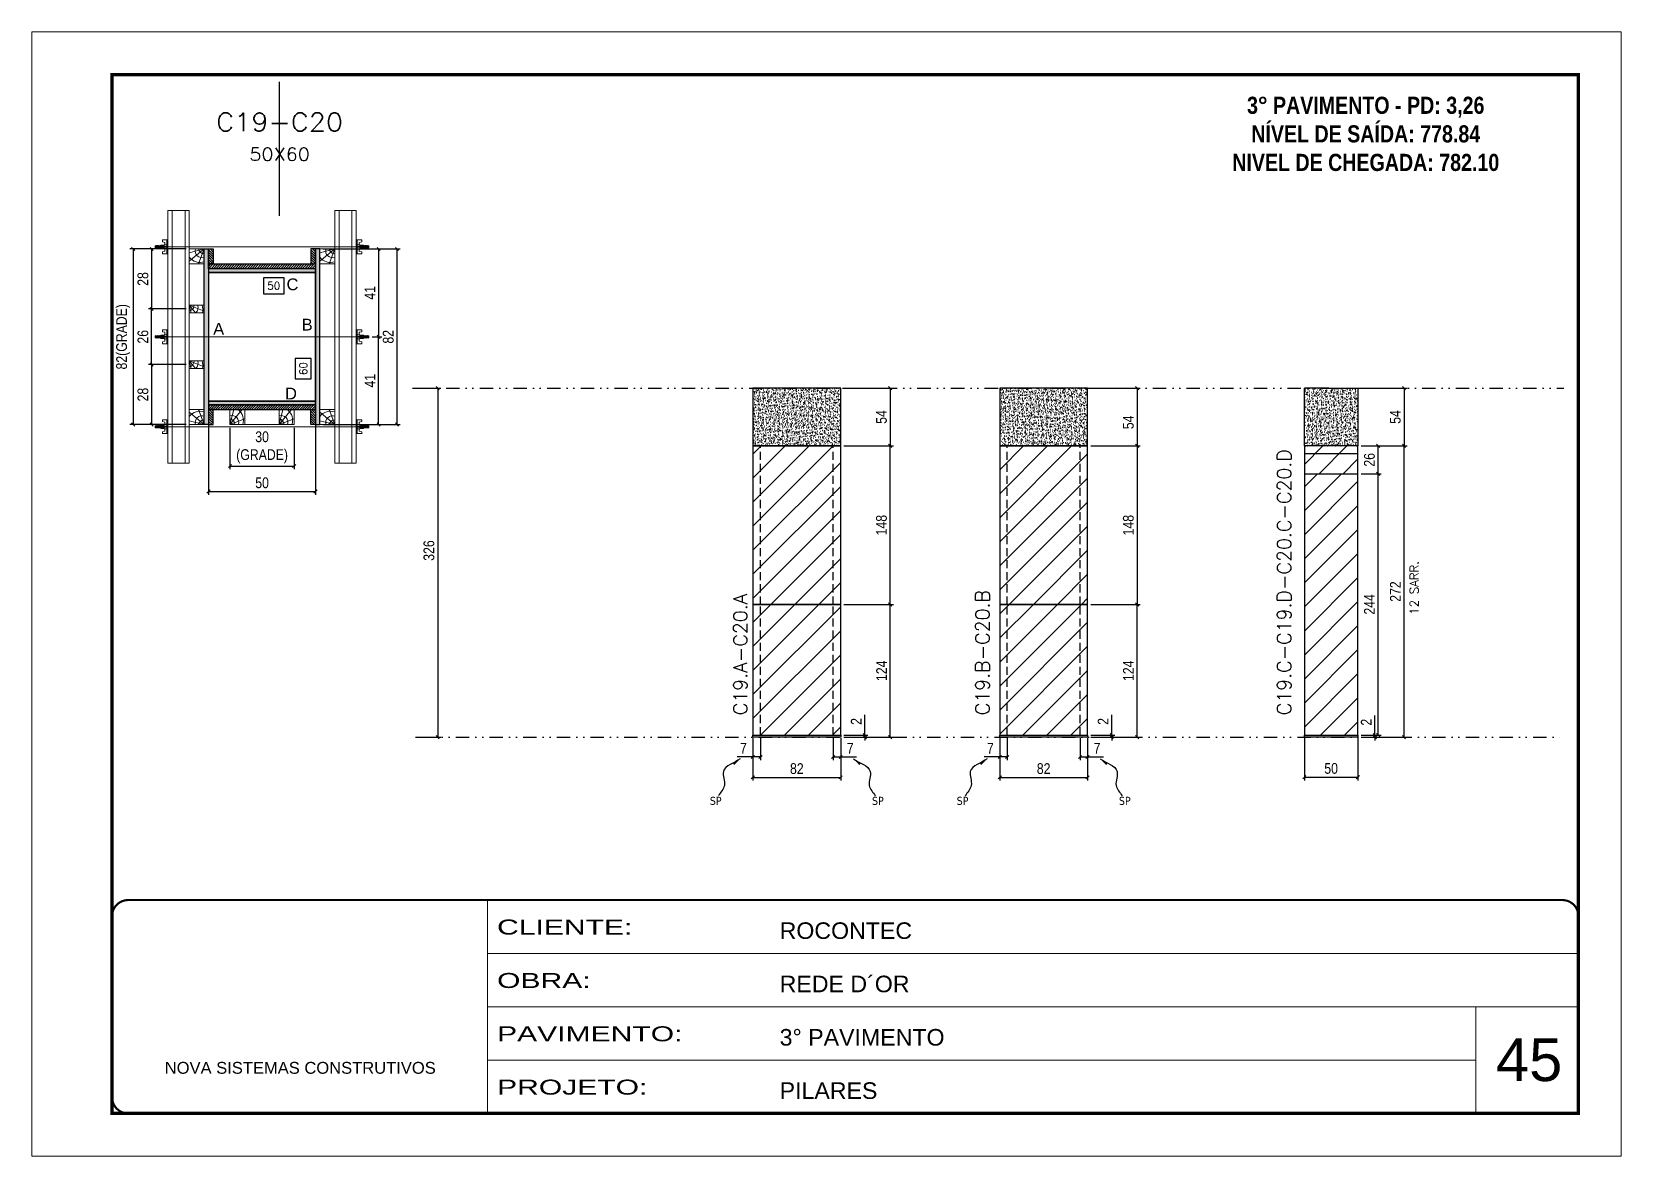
# Model space of a CAD drawing. Extents: x 2949 to 9203, y -16089 to 12527.
# Drawn here: x 2949 to 4434, y -1158 to -108 of the extents above; entities that cross this region are included whole.
import ezdxf
from ezdxf.enums import TextEntityAlignment as Align

# ---------------------------------------------------------------- set-up
doc = ezdxf.new("R2010")
doc.units = 0
for name, pattern in [('CONTINUO', [0]), ('DASHED', [0.75, 0.5, -0.25]), ('DIVIDE2', [0.625, 0.25, -0.125, 0, -0.125, 0, -0.125]), ('HIDDEN', [0.375, 0.25, -0.125])]:
    doc.linetypes.add(name, pattern=pattern)
for name, color, linetype, lineweight in [('CARIMBO', 255, 'Continuous', 9), ('Folhas', 255, 'Continuous', 9), ('Hachura', 251, 'Continuous', 9), ('Madeira', 126, 'Continuous', 18), ('Perfil Metálico', 224, 'Continuous', 18), ('SARRAFO DE PRESSAO', 251, 'DASHED', 9), ('Texto Seção', 7, 'Continuous', 15)]:
    doc.layers.add(name, color=color, linetype=linetype, lineweight=lineweight)
for name, color, linetype in [('CHAPA', 1, 'Continuous'), ('COTA', 241, 'Continuous'), ('cotas', 4, 'Continuous'), ('MEIO_PONT', 93, 'Continuous'), ('NOMENCLATURA', 7, 'Continuous'), ('Nível', 160, 'Continuous'), ('Painéis', 200, 'Continuous'), ('SARR_2.2x7', 40, 'Continuous'), ('SARRAFO', 251, 'Continuous'), ('Sarrafo de Pressão', 42, 'HIDDEN'), ('texto', 7, 'Continuous'), ('Texto de Titulo', 7, 'Continuous'), ('Texto Qtd Sarr', 242, 'Continuous'), ('TEXTO_GERAL', 7, 'Continuous')]:
    doc.layers.add(name, color=color, linetype=linetype)
doc.styles.add('ARIAL', font='arial.ttf')
doc.styles.add('COTA TECNICA', font='techl___.ttf', dxfattribs={"height": 10})
doc.styles.add('COTA TECNICA 2X', font='techl___.ttf', dxfattribs={"height": 10})
doc.styles.add('COTA TECNICA-50', font='techl___.ttf', dxfattribs={"height": 10})
doc.styles.add('REGUA-120', font='ROMANS.shx', dxfattribs={"height": 15})
doc.styles.add('ROMANC', font='techb___.ttf', dxfattribs={"height": 2.5})
doc.styles.add('ROMANS', font='romans.shx')
doc.styles.get("Standard").update_dxf_attribs({"font": 'arial.ttf'})
doc.styles.add('Tecnologia', font='')
doc.styles.get('Tecnologia').set_extended_font_data('Forgotten Futurist')
doc.dimstyles.new('COTA PAINEL-50', dxfattribs={"dimtxt": 10, "dimasz": 3, "dimexe": 3, "dimexo": 3, "dimgap": 3, "dimtad": 1, "dimdec": 1, "dimzin": 12, "dimdsep": 46, "dimtxsty": 'COTA TECNICA-50', "dimblk1": 'OBLIQUE', "dimblk2": 'OBLIQUE', "dimsah": 1, "dimcen": 0.9, "dimclrd": 4, "dimclre": 4, "dimclrt": 240, "dimadec": 1, "dimazin": 3, "dimtfac": 1, "dimtdec": 1, "dimtmove": 0, "dimatfit": 3, "dimfxl": 1, "dimtolj": 1, "dimtzin": 12, "dimarcsym": 0})
doc.dimstyles.new('PAINEL', dxfattribs={"dimtxt": 10, "dimasz": 3, "dimexe": 3, "dimexo": 3, "dimgap": 3, "dimtad": 1, "dimdec": 1, "dimzin": 12, "dimdsep": 46, "dimtxsty": 'COTA TECNICA', "dimblk1": 'OBLIQUE', "dimblk2": 'OBLIQUE', "dimsah": 1, "dimcen": 0.9, "dimclrd": 4, "dimclre": 4, "dimclrt": 240, "dimadec": 1, "dimazin": 3, "dimtfac": 1, "dimtdec": 1, "dimtmove": 0, "dimatfit": 3, "dimfxl": 1, "dimtolj": 1, "dimtzin": 12, "dimarcsym": 0})
doc.dimstyles.new('SECAO PILAR', dxfattribs={"dimtxt": 10, "dimasz": 3, "dimexe": 3, "dimexo": 3, "dimgap": 3, "dimtad": 1, "dimdec": 1, "dimlfac": 0.5, "dimzin": 12, "dimdsep": 46, "dimtxsty": 'COTA TECNICA 2X', "dimblk1": 'OBLIQUE', "dimblk2": 'OBLIQUE', "dimsah": 1, "dimcen": 0.9, "dimclrd": 256, "dimclre": 256, "dimclrt": 256, "dimadec": 1, "dimazin": 3, "dimtfac": 1, "dimtdec": 1, "dimtmove": 0, "dimatfit": 3, "dimfxl": 1, "dimtolj": 1, "dimtzin": 12, "dimarcsym": 0})
doc.dimstyles.new('SECÇÃO 2', dxfattribs={"dimtxt": 7, "dimasz": 6, "dimexe": 0.18, "dimexo": 2, "dimgap": -4, "dimtad": 3, "dimdec": 1, "dimlfac": 0.5, "dimzin": 12, "dimdsep": 46, "dimtxsty": 'ROMANS', "dimblk": 'ARCHTICK', "dimcen": 0.09, "dimse1": 1, "dimse2": 1, "dimsd1": 1, "dimsd2": 1, "dimclrd": 180, "dimclre": 5, "dimclrt": 1, "dimadec": 0, "dimazin": 3, "dimtfac": 1, "dimtdec": 1, "dimtofl": 0, "dimtmove": 0, "dimatfit": 3, "dimldrblk": 'ARCHTICK', "dimfxl": 1, "dimtolj": 1, "dimtzin": 0, "dimarcsym": 0})
doc.dimstyles.get("Standard").update_dxf_attribs({"dimtxt": 0.18, "dimasz": 0.18, "dimexe": 0.18, "dimexo": 0.0625, "dimgap": 0.09, "dimtad": 0, "dimtih": 1, "dimtoh": 1, "dimdec": 4, "dimzin": 0, "dimdsep": 46, "dimtxsty": 'Standard', "dimcen": 0.09, "dimadec": 0, "dimazin": 0, "dimtfac": 1, "dimtdec": 4, "dimtofl": 0, "dimtmove": 0, "dimatfit": 3, "dimfxl": 1, "dimtolj": 1, "dimtzin": 0, "dimarcsym": 0})
pattern_1 = [(45, (71.937, 3445.725), (-11.22532, 11.22532), [])]
pattern_2 = [(45, (70.199, 3445.725), (-11.22532, 11.22532), [])]

msp = doc.modelspace()

# ---------------------------------------------------------------- texts
at = {"layer": 'CARIMBO', "style": 'ARIAL'}
msp.add_text('45', height=40, dxfattribs=at).set_placement((4316.89, -1087.45))
at = {"layer": 'NOMENCLATURA', "color": 2, "insert": (4195.36, -141.53), "char_height": 16, "attachment_point": 2, "style": 'ROMANC'}
msp.add_mtext_dynamic_manual_height_columns('\\P3° PAVIMENTO - PD: 3,26\\PNÍVEL DE SAÍDA: 778.84\\PNIVEL DE CHEGADA: 782.10', width=300.2766, gutter_width=1, heights=[0], dxfattribs=at)
at = {"layer": 'texto', "color": 0, "char_height": 7.5, "attachment_point": 5}
for insert in [(3588.01, -825.8), (3739.57, -825.8), (3818.67, -825.8), (3970.22, -825.8)]:
    msp.add_mtext('{\\fTahoma|b0|i0|c0|p34;\\C4;SP}', dxfattribs=dict(at, insert=insert))
at = {"layer": 'Texto Seção', "linetype": 'Continuous', "style": 'ROMANS'}
msp.add_text('12 SARR.', height=8, rotation=90, dxfattribs=at).set_placement((4244.59, -651.96))
at = {"layer": 'Texto Seção', "char_height": 13, "width": 285.3299, "attachment_point": 7, "rotation": 90, "style": 'REGUA-120'}
for s, insert in [('\\pxt17;C19.C-C19.D-C20.C-C20.D', (4125.63, -745.84)), ('C19.A-C20.A', (3617.54, -745.84)), ('C19.B-C20.B', (3843.77, -745.84))]:
    msp.add_mtext(s, dxfattribs=dict(at, insert=insert))
at = {"layer": 'TEXTO_GERAL', "style": 'ARIAL'}
for s, p in [('C', (3192.6, -343.42)), ('A', (3123.65, -384.97)), ('B', (3206.36, -381.05)), ('D', (3191.2, -445.41))]:
    msp.add_text(s, height=11, dxfattribs=at).set_placement(p, align=Align.MIDDLE_CENTER)

# ---------------------------------------------------------------- blocks, each defined once
blk = doc.blocks.new('9999999999')
at = {"color": 30, "linetype": 'CONTINUO'}
for p, q in [((98564.6, 34230.2), (98564.6, 34429.4)), ((98564.6, 34379.6), (99584, 34379.6)), ((98564.6, 34329.8), (99488, 34329.8)), ((99584, 34329.8), (99488, 34329.8)), ((99488, 34329.8), (99488, 34230.2)), ((98564.6, 34280), (99488, 34280))]:
    blk.add_line(p, q, dxfattribs=at)
at = {"color": 30, "linetype": 'CONTINUO', "const_width": 2}
blk.add_lwpolyline([(99584, 34230.2), (99584, 34414.4, 0.414214), (99569, 34429.4), (98229, 34429.4, 0.414214), (98214, 34414.4), (98214, 34245.2, 0.414214), (98229, 34230.2), (99584, 34230.2)], format="xyb", dxfattribs=at)
at = {"layer": 'Folhas'}
blk.add_lwpolyline([(98139, 34190.2), (99624, 34190.2), (99624, 35240.2), (98139, 35240.2)], close=True, dxfattribs=at)
at = {"layer": 'Folhas', "color": 30, "const_width": 3}
blk.add_lwpolyline([(98214, 34230.2), (99584, 34230.2), (99584, 35200.2), (98214, 35200.2)], close=True, dxfattribs=at)
at = {"color": 7, "linetype": 'Continuous', "ltscale": 5, "style": 'ARIAL'}
for s, height, p in [('ROCONTEC', 15.48, (98837.7, 34393.1)), ('REDE D´OR', 15.48, (98837.7, 34343.3)), ('3° PAVIMENTO', 15.483, (98837.7, 34293.5)), ('NOVA SISTEMAS CONSTRUTIVOS', 11.059, (98263.2, 34267.2)), ('PILARES', 15.48, (98837.7, 34243.7))]:
    blk.add_text(s, height=height, dxfattribs=at).set_placement(p)
at = {"layer": 'Folhas', "color": 7, "style": 'Tecnologia', "width": 1.5}
for s, p in [('CLIENTE:', (98573.7, 34397.2)), ('OBRA:', (98573.7, 34347.3)), ('PAVIMENTO:', (98573.7, 34297.5)), ('PROJETO:', (98573.7, 34247.7))]:
    blk.add_text(s, height=14, dxfattribs=at).set_placement(p)
blk = doc.blocks.new('*D2704')
at = {"layer": 'COTA', "color": 180, "lineweight": -2, "transparency": 16777216}
for p, q in [((3210.2, -412.6), (3195.2, -412.6)), ((3195.2, -412.6), (3195.2, -431.6)), ((3210.2, -431.6), (3210.2, -412.6)), ((3195.2, -431.6), (3210.2, -431.6))]:
    blk.add_line(p, q, dxfattribs=at)
at = {"layer": 'Defpoints', "color": 0, "transparency": 16777216}
for p in [(3114.2, -332.4), (3114.2, -452.4), (3214.2, -452.4)]:
    blk.add_point(p, dxfattribs=at)
at = {"layer": 'COTA', "color": 1, "transparency": 16777216, "insert": (3202.7, -422.1), "char_height": 7, "attachment_point": 5, "rotation": 90, "style": 'ROMANS'}
blk.add_mtext('\\A1;60', dxfattribs=at)
blk = doc.blocks.new('_ArchTick')
at = {"color": 0, "linetype": 'ByBlock', "const_width": 0.15}
blk.add_lwpolyline([(-0.5, -0.5), (0.5, 0.5)], dxfattribs=at)
blk = doc.blocks.new('_Oblique')
at = {"color": 0, "linetype": 'ByBlock', "lineweight": -2}
blk.add_line((-0.5, -0.5), (0.5, 0.5), dxfattribs=at)
blk = doc.blocks.new('*D2705')
at = {"layer": 'COTA', "lineweight": -2, "transparency": 16777216}
for p, q in [((3221.2, -310.4), (3293.2, -310.4)), ((3290.2, -310.4), (3290.2, -474.4)), ((3221.2, -474.4), (3293.2, -474.4))]:
    blk.add_line(p, q, dxfattribs=at)
at = {"layer": 'Defpoints', "color": 0, "transparency": 16777216}
for p in [(3218.2, -310.4), (3218.2, -474.4), (3290.2, -474.4)]:
    blk.add_point(p, dxfattribs=at)
at = {"layer": 'COTA', "lineweight": -2, "transparency": 16777216, "xscale": 3, "yscale": 3, "zscale": 3}
for p, rotation in [((3290.2, -310.4), 90), ((3290.2, -474.4), 270)]:
    blk.add_blockref('_Oblique', p, dxfattribs=dict(at, rotation=rotation))
at = {"layer": 'COTA', "transparency": 16777216, "insert": (3282.1, -392.4), "char_height": 10, "attachment_point": 5, "rotation": 90, "style": 'COTA TECNICA 2X'}
blk.add_mtext('\\A1;82', dxfattribs=at)
blk = doc.blocks.new('*D2706')
at = {"layer": 'COTA', "lineweight": -2, "transparency": 16777216}
for p, q in [((3255.2, -310.4), (3276.1, -310.4)), ((3273.1, -310.4), (3273.1, -392.5)), ((3267, -392.5), (3276.1, -392.5))]:
    blk.add_line(p, q, dxfattribs=at)
at = {"layer": 'Defpoints', "color": 0, "transparency": 16777216}
for p in [(3252.2, -310.4), (3264, -392.5), (3273.1, -392.5)]:
    blk.add_point(p, dxfattribs=at)
at = {"layer": 'COTA', "lineweight": -2, "transparency": 16777216, "xscale": 3, "yscale": 3, "zscale": 3}
for p, rotation in [((3273.1, -310.4), 90), ((3273.1, -392.5), 270)]:
    blk.add_blockref('_Oblique', p, dxfattribs=dict(at, rotation=rotation))
at = {"layer": 'COTA', "transparency": 16777216, "insert": (3265, -351.4), "char_height": 10, "attachment_point": 5, "rotation": 90, "style": 'COTA TECNICA 2X'}
blk.add_mtext('\\A1;41', dxfattribs=at)
blk = doc.blocks.new('*D2707')
at = {"layer": 'COTA', "lineweight": -2, "transparency": 16777216}
for p, q in [((3267, -392.5), (3276.1, -392.5)), ((3273.1, -474.4), (3273.1, -392.5)), ((3255.2, -474.4), (3276.1, -474.4))]:
    blk.add_line(p, q, dxfattribs=at)
at = {"layer": 'Defpoints', "color": 0, "transparency": 16777216}
for p in [(3264, -392.5), (3273.1, -392.5), (3252.2, -474.4)]:
    blk.add_point(p, dxfattribs=at)
at = {"layer": 'COTA', "lineweight": -2, "transparency": 16777216, "xscale": 3, "yscale": 3, "zscale": 3}
for p, rotation in [((3273.1, -392.5), 90), ((3273.1, -474.4), 270)]:
    blk.add_blockref('_Oblique', p, dxfattribs=dict(at, rotation=rotation))
at = {"layer": 'COTA', "transparency": 16777216, "insert": (3265, -433.4), "char_height": 10, "attachment_point": 5, "rotation": 90, "style": 'COTA TECNICA 2X'}
blk.add_mtext('\\A1;41', dxfattribs=at)
blk = doc.blocks.new('*D2708')
at = {"layer": 'COTA', "color": 180, "lineweight": -2, "transparency": 16777216}
for p, q in [((3184.8, -337.2), (3165.5, -337.2)), ((3165.5, -337.2), (3165.5, -352.2)), ((3184.8, -352.2), (3184.8, -337.2)), ((3165.5, -352.2), (3184.8, -352.2))]:
    blk.add_line(p, q, dxfattribs=at)
at = {"layer": 'Defpoints', "color": 0, "transparency": 16777216}
for p in [(3114.2, -332.4), (3214.2, -332.4), (3214.2, -356.2)]:
    blk.add_point(p, dxfattribs=at)
at = {"layer": 'COTA', "color": 1, "transparency": 16777216, "insert": (3175.1, -344.7), "char_height": 7, "attachment_point": 5, "style": 'ROMANS'}
blk.add_mtext('\\A1;50', dxfattribs=at)
blk = doc.blocks.new('titulo1')
at = {"layer": 'Defpoints', "color": 252, "linetype": 'HIDDEN', "ltscale": 2}
blk.add_line((0, 0), (0, 125), dxfattribs=at)
at = {"layer": 'Defpoints', "style": 'ROMANS', "oblique": 15}
blk.add_attdef('FOLHA', text='', height=10, dxfattribs=at).set_placement((0, 15.6), align=Align.MIDDLE_CENTER)
at = {"layer": 'Texto Qtd Sarr', "color": 3, "style": 'ROMANS', "oblique": 15}
for tag, height, p in [('TITULO', 17, (0, 71.4)), ('SEÇÃO', 12, (0, 41.5))]:
    blk.add_attdef(tag, text='', height=height, dxfattribs=at).set_placement(p, align=Align.MIDDLE_CENTER)
blk = doc.blocks.new('PONTALETE')
at = {"layer": 'Madeira'}
for q in [(2.71, 7), (7, 5.76), (7, 1.74)]:
    blk.add_line((0, 0), q, dxfattribs=at)
blk.add_lwpolyline([(0, 0), (7, 0), (7, 7), (0, 7)], close=True, dxfattribs=at)
for centre, radius, start, end in [((2.04, 0.06), 6.23, 37.28179, 109.09128), ((1.09, 0.9), 3.19, 343.60304, 109.98471), ((-0.21, -0.78), 3.09, 14.63219, 86.0383)]:
    blk.add_arc(centre, radius, start, end, dxfattribs=at)
blk = doc.blocks.new('*D2709')
at = {"layer": 'COTA', "lineweight": -2, "transparency": 16777216}
for p, q in [((3093.2, -310.4), (3040.7, -310.4)), ((3043.7, -310.4), (3043.7, -474.4)), ((3093.2, -474.4), (3040.7, -474.4))]:
    blk.add_line(p, q, dxfattribs=at)
at = {"layer": 'Defpoints', "color": 0, "transparency": 16777216}
for p in [(3096.2, -310.4), (3043.7, -474.4), (3096.2, -474.4)]:
    blk.add_point(p, dxfattribs=at)
at = {"layer": 'COTA', "lineweight": -2, "transparency": 16777216, "xscale": 3, "yscale": 3, "zscale": 3}
for p, rotation in [((3043.7, -310.4), 90), ((3043.7, -474.4), 270)]:
    blk.add_blockref('_Oblique', p, dxfattribs=dict(at, rotation=rotation))
at = {"layer": 'COTA', "transparency": 16777216, "insert": (3034.4, -392.4), "char_height": 10, "attachment_point": 5, "rotation": 90, "style": 'COTA TECNICA 2X'}
blk.add_mtext('\\A1;82(GRADE)', dxfattribs=at)
blk = doc.blocks.new('*D2710')
at = {"layer": 'COTA', "lineweight": -2, "transparency": 16777216}
for p, q in [((3093.2, -418.4), (3058, -418.4)), ((3061, -418.4), (3061, -474.4)), ((3093.2, -474.4), (3058, -474.4))]:
    blk.add_line(p, q, dxfattribs=at)
at = {"layer": 'Defpoints', "color": 0, "transparency": 16777216}
for p in [(3096.2, -418.4), (3061, -474.4), (3096.2, -474.4)]:
    blk.add_point(p, dxfattribs=at)
at = {"layer": 'COTA', "lineweight": -2, "transparency": 16777216, "xscale": 3, "yscale": 3, "zscale": 3}
for p, rotation in [((3061, -418.4), 90), ((3061, -474.4), 270)]:
    blk.add_blockref('_Oblique', p, dxfattribs=dict(at, rotation=rotation))
at = {"layer": 'COTA', "transparency": 16777216, "insert": (3052.9, -446.4), "char_height": 10, "attachment_point": 5, "rotation": 90, "style": 'COTA TECNICA 2X'}
blk.add_mtext('\\A1;28', dxfattribs=at)
blk = doc.blocks.new('MEIO PONTALETE')
at = {"layer": 'Madeira'}
for q in [(2.71, 7), (3.5, 2.88), (3.5, 0.87)]:
    blk.add_line((0, 0), q, dxfattribs=at)
blk.add_lwpolyline([(0, 0), (3.5, 0), (3.5, 7), (0, 7)], close=True, dxfattribs=at)
for centre, radius, start, end in [((2.04, 0.06), 6.23, 76.44987, 109.09128), ((1.09, 0.9), 3.19, 40.90626, 109.98471), ((-0.21, -0.78), 3.09, 14.63219, 86.0383)]:
    blk.add_arc(centre, radius, start, end, dxfattribs=at)
blk = doc.blocks.new('C')
at = {"layer": 'Hachura', "color": 0}
for p, q in [((0, 3.22), (0, -3.22)), ((0.45, 3.22), (0, 3.22)), ((0.46, 3.16), (0, 3.16)), ((0.46, 3.05), (0, 3.05)), ((0.46, 2.88), (0, 2.88)), ((0, 2.75), (0, -1.16)), ((0.46, 2.65), (0, 2.65)), ((0.46, 2.23), (0, 2.23)), ((0.46, 1.51), (0, 1.51)), ((0.39, 0.49), (0.17, 0.49)), ((0.45, -3.23), (0.45, 3.22)), ((0.45, 3.22), (2.58, 3.22)), ((1.74, 0.97), (0.45, 0.97)), ((1.45, 0.1), (0.45, 0.1)), ((1.35, 1.94), (1.35, 0.96)), ((2.58, 2.39), (1.47, 2.09)), ((1.74, -0.97), (1.74, 0.97)), ((1.74, 0.97), (1.74, 0.84)), ((1.74, 0.97), (1.74, 0.84)), ((1.74, 0.84), (3.35, 0.84)), ((3.35, 0.45), (1.74, 0.45)), ((2.58, 3.22), (2.58, 2.39)), ((3.32, 0.84), (3.32, -0.84)), ((3.35, 0.84), (3.35, -0.84)), ((3.68, 0.45), (3.35, 0.45)), ((3.84, -0.52), (3.35, 0.45)), ((3.35, 0.06), (3.67, -0.57)), ((3.68, 0.45), (4.16, -0.52)), ((3.72, 0.5), (4.25, -0.57)), ((4.37, -0.55), (3.83, 0.53)), ((4.15, 0.45), (3.93, 0.45)), ((4.42, -0.52), (3.93, 0.45)), ((4.15, 0.45), (4.26, 0.45)), ((4.26, 0.45), (4.74, -0.52)), ((4.3, 0.5), (4.83, -0.57)), ((4.95, -0.55), (4.41, 0.53)), ((4.51, 0.45), (4.84, 0.45)), ((5, -0.52), (4.51, 0.45)), ((4.84, 0.45), (5.32, -0.52)), ((4.88, 0.5), (5.41, -0.57)), ((5.53, -0.55), (4.99, 0.53)), ((5.58, -0.52), (5.09, 0.45)), ((5.42, 0.45), (5.09, 0.45)), ((5.58, -0.52), (5.09, 0.45)), ((5.42, 0.45), (5.74, -0.19)), ((5.46, 0.5), (5.74, -0.07)), ((5.74, 0.19), (5.57, 0.53)), ((5.74, 0.32), (5.68, 0.45)), ((5.68, 0.45), (5.74, 0.45)), ((5.74, 0.45), (5.9, 0.29)), ((5.74, 0.45), (5.74, -0.52)), ((5.9, -0.36), (5.9, 0.29)), ((0.45, 0), (0, 0)), ((0.46, -1.52), (0, -1.52)), ((0.46, -2.23), (0, -2.23)), ((0.46, -2.65), (0, -2.65)), ((0.46, -2.88), (0, -2.88)), ((0.46, -3.05), (0, -3.05)), ((0.46, -3.16), (0, -3.16)), ((0, -3.22), (2.57, -3.22)), ((0.08, -0.48), (0.29, -0.48)), ((0.29, -0.48), (0.4, -0.48)), ((0.45, 0), (0.45, -0.97)), ((0.45, -0.16), (1.45, -0.16)), ((0.45, -0.65), (0.45, -0.32)), ((0.45, -3.23), (0.45, -0.65)), ((0.45, -0.97), (1.74, -0.97)), ((1.35, -1.94), (1.35, -0.97)), ((2.58, -2.39), (1.47, -2.1)), ((3.35, -0.32), (1.74, -0.32)), ((3.35, -0.84), (1.74, -0.84)), ((2.58, -3.23), (2.58, -2.39)), ((3.35, -0.07), (3.58, -0.52)), ((3.35, -0.52), (3.58, -0.52)), ((3.84, -0.52), (4.16, -0.52)), ((4.42, -0.52), (4.74, -0.52)), ((4.63, -0.52), (4.74, -0.52)), ((5, -0.52), (5.32, -0.52)), ((5.58, -0.52), (5.74, -0.52)), ((5.74, -0.52), (5.9, -0.36)), ((5.74, -0.52), (5.74, -0.52))]:
    blk.add_line(p, q, dxfattribs=at)
for centre, radius, start, end in [((1.52, 1.94), 0.161, 104.74356, 180), ((1.44, -0.03), 0.129, 272.69497, 87.30503), ((3.81, 0.39), 0.143, 25.56881, 154.43119), ((4.39, 0.39), 0.143, 25.56881, 154.43119), ((4.97, 0.39), 0.143, 25.56881, 154.43119), ((5.55, 0.39), 0.143, 25.56881, 154.43119), ((0.17, -0.37), 0.174, 221.74404, 317.85924), ((1.52, -1.94), 0.161, 180, 255.25644), ((3.71, -0.4), 0.174, 222.14076, 318.25596), ((4.29, -0.4), 0.174, 222.14076, 318.25596), ((4.87, -0.4), 0.174, 222.14076, 318.25596), ((5.45, -0.4), 0.174, 222.14076, 318.25596), ((5.61, -0.4), 0.174, 317.85924, 318.25596)]:
    blk.add_arc(centre, radius, start, end, dxfattribs=at)
blk = doc.blocks.new('*D2711')
at = {"layer": 'COTA', "lineweight": -2, "transparency": 16777216}
for p, q in [((3093.2, -310.4), (3058, -310.4)), ((3061, -310.4), (3061, -366.4)), ((3093.2, -366.4), (3058, -366.4))]:
    blk.add_line(p, q, dxfattribs=at)
at = {"layer": 'Defpoints', "color": 0, "transparency": 16777216}
for p in [(3096.2, -310.4), (3061, -366.4), (3096.2, -366.4)]:
    blk.add_point(p, dxfattribs=at)
at = {"layer": 'COTA', "lineweight": -2, "transparency": 16777216, "xscale": 3, "yscale": 3, "zscale": 3}
for p, rotation in [((3061, -310.4), 90), ((3061, -366.4), 270)]:
    blk.add_blockref('_Oblique', p, dxfattribs=dict(at, rotation=rotation))
at = {"layer": 'COTA', "transparency": 16777216, "insert": (3052.9, -338.4), "char_height": 10, "attachment_point": 5, "rotation": 90, "style": 'COTA TECNICA 2X'}
blk.add_mtext('\\A1;28', dxfattribs=at)
blk = doc.blocks.new('*D2730')
at = {"layer": 'cotas', "color": 4, "linetype": 'ByBlock', "lineweight": -2, "transparency": 16777216}
for p, q in [((3307.6, -440.3), (3331.3, -440.3)), ((3328.3, -440.3), (3328.3, -766.3)), ((3307.6, -766.3), (3331.3, -766.3))]:
    blk.add_line(p, q, dxfattribs=at)
at = {"layer": 'Defpoints', "color": 0, "linetype": 'ByBlock', "transparency": 16777216}
for p in [(3304.6, -440.3), (3304.6, -766.3), (3328.3, -766.3)]:
    blk.add_point(p, dxfattribs=at)
at = {"layer": 'cotas', "color": 4, "linetype": 'ByBlock', "lineweight": -2, "transparency": 16777216, "xscale": 3, "yscale": 3, "zscale": 3}
for p, rotation in [((3328.3, -440.3), 90), ((3328.3, -766.3), 270)]:
    blk.add_blockref('_Oblique', p, dxfattribs=dict(at, rotation=rotation))
at = {"layer": 'cotas', "color": 240, "linetype": 'ByBlock', "transparency": 16777216, "insert": (3320.1, -592), "char_height": 10, "attachment_point": 5, "rotation": 90, "style": 'COTA TECNICA'}
blk.add_mtext('\\A1;326', dxfattribs=at)
blk = doc.blocks.new('*D2712')
at = {"layer": 'COTA', "color": 4, "lineweight": -2, "transparency": 16777216}
for p, q in [((3622.8, -767.3), (3622.8, -806.8)), ((3704.8, -767.3), (3704.8, -806.8)), ((3622.8, -803.8), (3704.8, -803.8))]:
    blk.add_line(p, q, dxfattribs=at)
at = {"layer": 'Defpoints', "color": 0, "transparency": 16777216}
for p in [(3622.8, -764.3), (3704.8, -764.3), (3704.8, -803.8)]:
    blk.add_point(p, dxfattribs=at)
at = {"layer": 'COTA', "color": 4, "lineweight": -2, "transparency": 16777216, "xscale": 3, "yscale": 3, "zscale": 3, "rotation": 180}
blk.add_blockref('_Oblique', (3622.8, -803.8), dxfattribs=at)
at = {"layer": 'COTA', "color": 4, "lineweight": -2, "transparency": 16777216, "xscale": 3, "yscale": 3, "zscale": 3}
blk.add_blockref('_Oblique', (3704.8, -803.8), dxfattribs=at)
at = {"layer": 'COTA', "color": 240, "transparency": 16777216, "insert": (3663.8, -795.7), "char_height": 10, "attachment_point": 5, "style": 'COTA TECNICA'}
blk.add_mtext('\\A1;82', dxfattribs=at)
blk = doc.blocks.new('*D2713')
at = {"layer": 'COTA', "color": 4, "lineweight": -2, "transparency": 16777216}
for p, q in [((3707.8, -642.3), (3754, -642.3)), ((3751, -766.3), (3751, -642.3)), ((3707.8, -766.3), (3754, -766.3))]:
    blk.add_line(p, q, dxfattribs=at)
at = {"layer": 'Defpoints', "color": 0, "transparency": 16777216}
for p in [(3704.8, -642.3), (3751, -642.3), (3704.8, -766.3)]:
    blk.add_point(p, dxfattribs=at)
at = {"layer": 'COTA', "color": 4, "lineweight": -2, "transparency": 16777216, "xscale": 3, "yscale": 3, "zscale": 3}
for p, rotation in [((3751, -642.3), 90), ((3751, -766.3), 270)]:
    blk.add_blockref('_Oblique', p, dxfattribs=dict(at, rotation=rotation))
at = {"layer": 'COTA', "color": 240, "transparency": 16777216, "insert": (3743, -704.3), "char_height": 10, "attachment_point": 5, "rotation": 90, "style": 'COTA TECNICA-50'}
blk.add_mtext('\\A1;124', dxfattribs=at)
blk = doc.blocks.new('*D2714')
at = {"layer": 'COTA', "color": 4, "lineweight": -2, "transparency": 16777216}
for p, q in [((3727.3, -764.3), (3727.3, -745.5)), ((3707.8, -764.3), (3730.3, -764.3)), ((3707.8, -766.3), (3730.3, -766.3)), ((3727.3, -766.3), (3727.3, -764.3)), ((3727.3, -766.3), (3727.3, -769.3))]:
    blk.add_line(p, q, dxfattribs=at)
at = {"layer": 'Defpoints', "color": 0, "transparency": 16777216}
for p in [(3704.8, -764.3), (3704.8, -766.3), (3727.3, -766.3)]:
    blk.add_point(p, dxfattribs=at)
at = {"layer": 'COTA', "color": 4, "lineweight": -2, "transparency": 16777216, "xscale": 3, "yscale": 3, "zscale": 3}
for p, rotation in [((3727.3, -764.3), 270), ((3727.3, -766.3), 90)]:
    blk.add_blockref('_Oblique', p, dxfattribs=dict(at, rotation=rotation))
at = {"layer": 'COTA', "color": 240, "transparency": 16777216, "insert": (3719.3, -751.6), "char_height": 10, "attachment_point": 5, "rotation": 90, "style": 'COTA TECNICA-50'}
blk.add_mtext('\\A1;2', dxfattribs=at)
blk = doc.blocks.new('*D2715')
at = {"layer": 'COTA', "color": 4, "linetype": 'ByBlock', "lineweight": -2, "transparency": 16777216}
for p, q in [((3707.8, -494.3), (3754, -494.3)), ((3751, -642.3), (3751, -494.3)), ((3707.8, -642.3), (3754, -642.3))]:
    blk.add_line(p, q, dxfattribs=at)
at = {"layer": 'Defpoints', "color": 0, "linetype": 'ByBlock', "transparency": 16777216}
for p in [(3704.8, -494.3), (3751, -494.3), (3704.8, -642.3)]:
    blk.add_point(p, dxfattribs=at)
at = {"layer": 'COTA', "color": 4, "linetype": 'ByBlock', "lineweight": -2, "transparency": 16777216, "xscale": 3, "yscale": 3, "zscale": 3}
for p, rotation in [((3751, -494.3), 90), ((3751, -642.3), 270)]:
    blk.add_blockref('_Oblique', p, dxfattribs=dict(at, rotation=rotation))
at = {"layer": 'COTA', "color": 240, "linetype": 'ByBlock', "transparency": 16777216, "insert": (3742.9, -568.3), "char_height": 10, "attachment_point": 5, "rotation": 90, "style": 'COTA TECNICA'}
blk.add_mtext('\\A1;148', dxfattribs=at)
blk = doc.blocks.new('*D2716')
at = {"layer": 'COTA', "color": 4, "linetype": 'ByBlock', "lineweight": -2, "transparency": 16777216}
for p, q in [((3707.8, -440.3), (3754, -440.3)), ((3751, -440.3), (3751, -494.3)), ((3707.8, -494.3), (3754, -494.3))]:
    blk.add_line(p, q, dxfattribs=at)
at = {"layer": 'Defpoints', "color": 0, "linetype": 'ByBlock', "transparency": 16777216}
for p in [(3704.8, -440.3), (3704.8, -494.3), (3751, -494.3)]:
    blk.add_point(p, dxfattribs=at)
at = {"layer": 'COTA', "color": 4, "linetype": 'ByBlock', "lineweight": -2, "transparency": 16777216, "xscale": 3, "yscale": 3, "zscale": 3}
for p, rotation in [((3751, -440.3), 90), ((3751, -494.3), 270)]:
    blk.add_blockref('_Oblique', p, dxfattribs=dict(at, rotation=rotation))
at = {"layer": 'COTA', "color": 240, "linetype": 'ByBlock', "transparency": 16777216, "insert": (3742.9, -467.3), "char_height": 10, "attachment_point": 5, "rotation": 90, "style": 'COTA TECNICA'}
blk.add_mtext('\\A1;54', dxfattribs=at)
blk = doc.blocks.new('*D2717')
at = {"layer": 'COTA', "color": 4, "lineweight": -2, "transparency": 16777216}
for p, q in [((3853.4, -767.3), (3853.4, -806.8)), ((3935.4, -767.3), (3935.4, -806.8)), ((3853.4, -803.8), (3935.4, -803.8))]:
    blk.add_line(p, q, dxfattribs=at)
at = {"layer": 'Defpoints', "color": 0, "transparency": 16777216}
for p in [(3853.4, -764.3), (3935.4, -764.3), (3935.4, -803.8)]:
    blk.add_point(p, dxfattribs=at)
at = {"layer": 'COTA', "color": 4, "lineweight": -2, "transparency": 16777216, "xscale": 3, "yscale": 3, "zscale": 3, "rotation": 180}
blk.add_blockref('_Oblique', (3853.4, -803.8), dxfattribs=at)
at = {"layer": 'COTA', "color": 4, "lineweight": -2, "transparency": 16777216, "xscale": 3, "yscale": 3, "zscale": 3}
blk.add_blockref('_Oblique', (3935.4, -803.8), dxfattribs=at)
at = {"layer": 'COTA', "color": 240, "transparency": 16777216, "insert": (3894.4, -795.7), "char_height": 10, "attachment_point": 5, "style": 'COTA TECNICA'}
blk.add_mtext('\\A1;82', dxfattribs=at)
blk = doc.blocks.new('*D2718')
at = {"layer": 'COTA', "color": 4, "lineweight": -2, "transparency": 16777216}
for p, q in [((3938.4, -642.3), (3984.7, -642.3)), ((3981.7, -766.3), (3981.7, -642.3)), ((3938.4, -766.3), (3984.7, -766.3))]:
    blk.add_line(p, q, dxfattribs=at)
at = {"layer": 'Defpoints', "color": 0, "transparency": 16777216}
for p in [(3935.4, -642.3), (3981.7, -642.3), (3935.4, -766.3)]:
    blk.add_point(p, dxfattribs=at)
at = {"layer": 'COTA', "color": 4, "lineweight": -2, "transparency": 16777216, "xscale": 3, "yscale": 3, "zscale": 3}
for p, rotation in [((3981.7, -642.3), 90), ((3981.7, -766.3), 270)]:
    blk.add_blockref('_Oblique', p, dxfattribs=dict(at, rotation=rotation))
at = {"layer": 'COTA', "color": 240, "transparency": 16777216, "insert": (3973.6, -704.3), "char_height": 10, "attachment_point": 5, "rotation": 90, "style": 'COTA TECNICA-50'}
blk.add_mtext('\\A1;124', dxfattribs=at)
blk = doc.blocks.new('*D2719')
at = {"layer": 'COTA', "color": 4, "lineweight": -2, "transparency": 16777216}
for p, q in [((3958, -764.3), (3958, -745.5)), ((3938.4, -764.3), (3961, -764.3)), ((3938.4, -766.3), (3961, -766.3)), ((3958, -766.3), (3958, -764.3)), ((3958, -766.3), (3958, -769.3))]:
    blk.add_line(p, q, dxfattribs=at)
at = {"layer": 'Defpoints', "color": 0, "transparency": 16777216}
for p in [(3935.4, -764.3), (3935.4, -766.3), (3958, -766.3)]:
    blk.add_point(p, dxfattribs=at)
at = {"layer": 'COTA', "color": 4, "lineweight": -2, "transparency": 16777216, "xscale": 3, "yscale": 3, "zscale": 3}
for p, rotation in [((3958, -764.3), 270), ((3958, -766.3), 90)]:
    blk.add_blockref('_Oblique', p, dxfattribs=dict(at, rotation=rotation))
at = {"layer": 'COTA', "color": 240, "transparency": 16777216, "insert": (3950, -751.6), "char_height": 10, "attachment_point": 5, "rotation": 90, "style": 'COTA TECNICA-50'}
blk.add_mtext('\\A1;2', dxfattribs=at)
blk = doc.blocks.new('*D2720')
at = {"layer": 'COTA', "color": 4, "linetype": 'ByBlock', "lineweight": -2, "transparency": 16777216}
for p, q in [((3938.4, -440.3), (3984.7, -440.3)), ((3981.7, -440.3), (3981.7, -494.3)), ((3938.4, -494.3), (3984.7, -494.3))]:
    blk.add_line(p, q, dxfattribs=at)
at = {"layer": 'Defpoints', "color": 0, "linetype": 'ByBlock', "transparency": 16777216}
for p in [(3935.4, -440.3), (3935.4, -494.3), (3981.7, -494.3)]:
    blk.add_point(p, dxfattribs=at)
at = {"layer": 'COTA', "color": 4, "linetype": 'ByBlock', "lineweight": -2, "transparency": 16777216, "xscale": 3, "yscale": 3, "zscale": 3}
for p, rotation in [((3981.7, -440.3), 90), ((3981.7, -494.3), 270)]:
    blk.add_blockref('_Oblique', p, dxfattribs=dict(at, rotation=rotation))
at = {"layer": 'COTA', "color": 240, "linetype": 'ByBlock', "transparency": 16777216, "insert": (3973.6, -472.3), "char_height": 10, "attachment_point": 5, "rotation": 90, "style": 'COTA TECNICA'}
blk.add_mtext('\\A1;54', dxfattribs=at)
blk = doc.blocks.new('*D2731')
at = {"layer": 'COTA', "color": 4, "linetype": 'ByBlock', "lineweight": -2, "transparency": 16777216}
for p, q in [((3938.4, -494.3), (3984.7, -494.3)), ((3981.7, -494.3), (3981.7, -642.3)), ((3938.4, -642.3), (3984.7, -642.3))]:
    blk.add_line(p, q, dxfattribs=at)
at = {"layer": 'Defpoints', "color": 0, "linetype": 'ByBlock', "transparency": 16777216}
for p in [(3935.4, -494.3), (3935.4, -642.3), (3981.7, -642.3)]:
    blk.add_point(p, dxfattribs=at)
at = {"layer": 'COTA', "color": 4, "linetype": 'ByBlock', "lineweight": -2, "transparency": 16777216, "xscale": 3, "yscale": 3, "zscale": 3}
for p, rotation in [((3981.7, -494.3), 90), ((3981.7, -642.3), 270)]:
    blk.add_blockref('_Oblique', p, dxfattribs=dict(at, rotation=rotation))
at = {"layer": 'COTA', "color": 240, "linetype": 'ByBlock', "transparency": 16777216, "insert": (3973.6, -568.3), "char_height": 10, "attachment_point": 5, "rotation": 90, "style": 'COTA TECNICA'}
blk.add_mtext('\\A1;148', dxfattribs=at)
blk = doc.blocks.new('*D2721')
at = {"layer": 'COTA', "color": 4, "lineweight": -2, "transparency": 16777216}
for p, q in [((4138, -767.3), (4138, -806.7)), ((4188, -767.3), (4188, -806.7)), ((4138, -803.7), (4188, -803.7))]:
    blk.add_line(p, q, dxfattribs=at)
at = {"layer": 'Defpoints', "color": 0, "transparency": 16777216}
for p in [(4138, -764.3), (4188, -764.3), (4188, -803.7)]:
    blk.add_point(p, dxfattribs=at)
at = {"layer": 'COTA', "color": 4, "lineweight": -2, "transparency": 16777216, "xscale": 3, "yscale": 3, "zscale": 3, "rotation": 180}
blk.add_blockref('_Oblique', (4138, -803.7), dxfattribs=at)
at = {"layer": 'COTA', "color": 4, "lineweight": -2, "transparency": 16777216, "xscale": 3, "yscale": 3, "zscale": 3}
blk.add_blockref('_Oblique', (4188, -803.7), dxfattribs=at)
at = {"layer": 'COTA', "color": 240, "transparency": 16777216, "insert": (4163, -795.5), "char_height": 10, "attachment_point": 5, "style": 'COTA TECNICA'}
blk.add_mtext('\\A1;50', dxfattribs=at)
blk = doc.blocks.new('*D2722')
at = {"layer": 'COTA', "color": 4, "lineweight": -2, "transparency": 16777216}
for p, q in [((4191, -494.3), (4234.1, -494.3)), ((4231.1, -766.3), (4231.1, -494.3)), ((4191, -766.3), (4234.1, -766.3))]:
    blk.add_line(p, q, dxfattribs=at)
at = {"layer": 'Defpoints', "color": 0, "transparency": 16777216}
for p in [(4188, -494.3), (4231.1, -494.3), (4188, -766.3)]:
    blk.add_point(p, dxfattribs=at)
at = {"layer": 'COTA', "color": 4, "lineweight": -2, "transparency": 16777216, "xscale": 3, "yscale": 3, "zscale": 3}
for p, rotation in [((4231.1, -494.3), 90), ((4231.1, -766.3), 270)]:
    blk.add_blockref('_Oblique', p, dxfattribs=dict(at, rotation=rotation))
at = {"layer": 'COTA', "color": 240, "transparency": 16777216, "insert": (4223, -630.3), "char_height": 10, "attachment_point": 5, "rotation": 90, "style": 'COTA TECNICA'}
blk.add_mtext('\\A1;272', dxfattribs=at)
blk = doc.blocks.new('*D2723')
at = {"layer": 'COTA', "color": 4, "lineweight": -2, "transparency": 16777216}
for p, q in [((4203.8, -764.3), (4203.8, -746.2)), ((4191, -764.3), (4206.8, -764.3)), ((4191, -766.3), (4206.8, -766.3)), ((4203.8, -766.3), (4203.8, -764.3)), ((4203.8, -766.3), (4203.8, -769.3))]:
    blk.add_line(p, q, dxfattribs=at)
at = {"layer": 'Defpoints', "color": 0, "transparency": 16777216}
for p in [(4188, -764.3), (4188, -766.3), (4203.8, -764.3)]:
    blk.add_point(p, dxfattribs=at)
at = {"layer": 'COTA', "color": 4, "lineweight": -2, "transparency": 16777216, "xscale": 3, "yscale": 3, "zscale": 3}
for p, rotation in [((4203.8, -764.3), 270), ((4203.8, -766.3), 90)]:
    blk.add_blockref('_Oblique', p, dxfattribs=dict(at, rotation=rotation))
at = {"layer": 'COTA', "color": 240, "transparency": 16777216, "insert": (4195.8, -752.3), "char_height": 10, "attachment_point": 5, "rotation": 90, "style": 'COTA TECNICA-50'}
blk.add_mtext('\\A1;2', dxfattribs=at)
blk = doc.blocks.new('*D2733')
at = {"layer": 'COTA', "color": 4, "linetype": 'ByBlock', "lineweight": -2, "transparency": 16777216}
for p, q in [((4191, -520.3), (4209.9, -520.3)), ((4206.9, -764.3), (4206.9, -520.3)), ((4191, -764.3), (4209.9, -764.3))]:
    blk.add_line(p, q, dxfattribs=at)
at = {"layer": 'Defpoints', "color": 0, "linetype": 'ByBlock', "transparency": 16777216}
for p in [(4188, -520.3), (4206.9, -520.3), (4188, -764.3)]:
    blk.add_point(p, dxfattribs=at)
at = {"layer": 'COTA', "color": 4, "linetype": 'ByBlock', "lineweight": -2, "transparency": 16777216, "xscale": 3, "yscale": 3, "zscale": 3}
for p, rotation in [((4206.9, -520.3), 90), ((4206.9, -764.3), 270)]:
    blk.add_blockref('_Oblique', p, dxfattribs=dict(at, rotation=rotation))
at = {"layer": 'COTA', "color": 240, "linetype": 'ByBlock', "transparency": 16777216, "insert": (4198.8, -642.3), "char_height": 10, "attachment_point": 5, "rotation": 90, "style": 'COTA TECNICA'}
blk.add_mtext('\\A1;244', dxfattribs=at)
blk = doc.blocks.new('*D2734')
at = {"layer": 'COTA', "color": 4, "linetype": 'ByBlock', "lineweight": -2, "transparency": 16777216}
for p, q in [((4191, -494.3), (4209.9, -494.3)), ((4206.9, -520.3), (4206.9, -494.3)), ((4191, -520.3), (4209.9, -520.3))]:
    blk.add_line(p, q, dxfattribs=at)
at = {"layer": 'Defpoints', "color": 0, "linetype": 'ByBlock', "transparency": 16777216}
for p in [(4188, -494.3), (4206.9, -494.3), (4188, -520.3)]:
    blk.add_point(p, dxfattribs=at)
at = {"layer": 'COTA', "color": 4, "linetype": 'ByBlock', "lineweight": -2, "transparency": 16777216, "xscale": 3, "yscale": 3, "zscale": 3}
for p, rotation in [((4206.9, -494.3), 90), ((4206.9, -520.3), 270)]:
    blk.add_blockref('_Oblique', p, dxfattribs=dict(at, rotation=rotation))
at = {"layer": 'COTA', "color": 240, "linetype": 'ByBlock', "transparency": 16777216, "insert": (4198.8, -507.3), "char_height": 10, "attachment_point": 5, "rotation": 90, "style": 'COTA TECNICA'}
blk.add_mtext('\\A1;26', dxfattribs=at)
blk = doc.blocks.new('*D2724')
at = {"layer": 'COTA', "color": 4, "lineweight": -2, "transparency": 16777216}
for p, q in [((3622.8, -769.3), (3622.8, -787.8)), ((3629.8, -767.3), (3629.8, -787.8)), ((3622.8, -784.8), (3608.1, -784.8)), ((3629.8, -784.8), (3622.8, -784.8))]:
    blk.add_line(p, q, dxfattribs=at)
at = {"layer": 'Defpoints', "color": 0, "transparency": 16777216}
for p in [(3622.8, -766.3), (3629.8, -764.3), (3622.8, -784.8)]:
    blk.add_point(p, dxfattribs=at)
at = {"layer": 'COTA', "color": 4, "lineweight": -2, "transparency": 16777216, "xscale": 3, "yscale": 3, "zscale": 3, "rotation": 180}
blk.add_blockref('_Oblique', (3622.8, -784.8), dxfattribs=at)
at = {"layer": 'COTA', "color": 4, "lineweight": -2, "transparency": 16777216, "xscale": 3, "yscale": 3, "zscale": 3}
blk.add_blockref('_Oblique', (3629.8, -784.8), dxfattribs=at)
at = {"layer": 'COTA', "color": 240, "transparency": 16777216, "insert": (3613.9, -776.7), "char_height": 10, "attachment_point": 5, "style": 'COTA TECNICA-50'}
blk.add_mtext('\\A1;7', dxfattribs=at)
blk = doc.blocks.new('*D2725')
at = {"layer": 'COTA', "color": 4, "lineweight": -2, "transparency": 16777216}
for p, q in [((3697.8, -767.3), (3697.8, -787.8)), ((3704.8, -769.3), (3704.8, -787.8)), ((3697.8, -784.8), (3704.8, -784.8)), ((3704.8, -784.8), (3719.5, -784.8))]:
    blk.add_line(p, q, dxfattribs=at)
at = {"layer": 'Defpoints', "color": 0, "transparency": 16777216}
for p in [(3697.8, -764.3), (3704.8, -766.3), (3704.8, -784.8)]:
    blk.add_point(p, dxfattribs=at)
at = {"layer": 'COTA', "color": 4, "lineweight": -2, "transparency": 16777216, "xscale": 3, "yscale": 3, "zscale": 3, "rotation": 180}
blk.add_blockref('_Oblique', (3697.8, -784.8), dxfattribs=at)
at = {"layer": 'COTA', "color": 4, "lineweight": -2, "transparency": 16777216, "xscale": 3, "yscale": 3, "zscale": 3}
blk.add_blockref('_Oblique', (3704.8, -784.8), dxfattribs=at)
at = {"layer": 'COTA', "color": 240, "transparency": 16777216, "insert": (3713.7, -776.7), "char_height": 10, "attachment_point": 5, "style": 'COTA TECNICA-50'}
blk.add_mtext('\\A1;7', dxfattribs=at)
blk = doc.blocks.new('*D2726')
at = {"layer": 'COTA', "color": 4, "lineweight": -2, "transparency": 16777216}
for p, q in [((3853.4, -769.3), (3853.4, -787.8)), ((3860.4, -767.3), (3860.4, -787.8)), ((3853.4, -784.8), (3838.7, -784.8)), ((3860.4, -784.8), (3853.4, -784.8))]:
    blk.add_line(p, q, dxfattribs=at)
at = {"layer": 'Defpoints', "color": 0, "transparency": 16777216}
for p in [(3853.4, -766.3), (3860.4, -764.3), (3853.4, -784.8)]:
    blk.add_point(p, dxfattribs=at)
at = {"layer": 'COTA', "color": 4, "lineweight": -2, "transparency": 16777216, "xscale": 3, "yscale": 3, "zscale": 3, "rotation": 180}
blk.add_blockref('_Oblique', (3853.4, -784.8), dxfattribs=at)
at = {"layer": 'COTA', "color": 4, "lineweight": -2, "transparency": 16777216, "xscale": 3, "yscale": 3, "zscale": 3}
blk.add_blockref('_Oblique', (3860.4, -784.8), dxfattribs=at)
at = {"layer": 'COTA', "color": 240, "transparency": 16777216, "insert": (3844.6, -776.7), "char_height": 10, "attachment_point": 5, "style": 'COTA TECNICA-50'}
blk.add_mtext('\\A1;7', dxfattribs=at)
blk = doc.blocks.new('*D2727')
at = {"layer": 'COTA', "color": 4, "lineweight": -2, "transparency": 16777216}
for p, q in [((3928.4, -767.3), (3928.4, -787.8)), ((3935.4, -769.3), (3935.4, -787.8)), ((3928.4, -784.8), (3935.4, -784.8)), ((3935.4, -784.8), (3950.2, -784.8))]:
    blk.add_line(p, q, dxfattribs=at)
at = {"layer": 'Defpoints', "color": 0, "transparency": 16777216}
for p in [(3928.4, -764.3), (3935.4, -766.3), (3935.4, -784.8)]:
    blk.add_point(p, dxfattribs=at)
at = {"layer": 'COTA', "color": 4, "lineweight": -2, "transparency": 16777216, "xscale": 3, "yscale": 3, "zscale": 3, "rotation": 180}
blk.add_blockref('_Oblique', (3928.4, -784.8), dxfattribs=at)
at = {"layer": 'COTA', "color": 4, "lineweight": -2, "transparency": 16777216, "xscale": 3, "yscale": 3, "zscale": 3}
blk.add_blockref('_Oblique', (3935.4, -784.8), dxfattribs=at)
at = {"layer": 'COTA', "color": 240, "transparency": 16777216, "insert": (3944.3, -776.7), "char_height": 10, "attachment_point": 5, "style": 'COTA TECNICA-50'}
blk.add_mtext('\\A1;7', dxfattribs=at)
blk = doc.blocks.new('*D2728')
at = {"layer": 'COTA', "lineweight": -2, "transparency": 16777216}
for p, q in [((3114.2, -459), (3114.2, -539.9)), ((3214.2, -459), (3214.2, -539.9)), ((3114.2, -536.9), (3214.2, -536.9))]:
    blk.add_line(p, q, dxfattribs=at)
at = {"layer": 'Defpoints', "color": 0, "transparency": 16777216}
for p in [(3114.2, -456), (3214.2, -456), (3214.2, -536.9)]:
    blk.add_point(p, dxfattribs=at)
at = {"layer": 'COTA', "lineweight": -2, "transparency": 16777216, "xscale": 3, "yscale": 3, "zscale": 3, "rotation": 180}
blk.add_blockref('_Oblique', (3114.2, -536.9), dxfattribs=at)
at = {"layer": 'COTA', "lineweight": -2, "transparency": 16777216, "xscale": 3, "yscale": 3, "zscale": 3}
blk.add_blockref('_Oblique', (3214.2, -536.9), dxfattribs=at)
at = {"layer": 'COTA', "transparency": 16777216, "insert": (3164.2, -528.8), "char_height": 10, "attachment_point": 5, "style": 'COTA TECNICA 2X'}
blk.add_mtext('\\A1;50', dxfattribs=at)
blk = doc.blocks.new('*D2735')
at = {"layer": 'COTA', "lineweight": -2, "transparency": 16777216}
for p, q in [((3093.2, -366.4), (3058, -366.4)), ((3061, -418.4), (3061, -366.4)), ((3093.2, -418.4), (3058, -418.4))]:
    blk.add_line(p, q, dxfattribs=at)
at = {"layer": 'Defpoints', "color": 0, "transparency": 16777216}
for p in [(3061, -366.4), (3096.2, -366.4), (3096.2, -418.4)]:
    blk.add_point(p, dxfattribs=at)
at = {"layer": 'COTA', "lineweight": -2, "transparency": 16777216, "xscale": 3, "yscale": 3, "zscale": 3}
for p, rotation in [((3061, -366.4), 90), ((3061, -418.4), 270)]:
    blk.add_blockref('_Oblique', p, dxfattribs=dict(at, rotation=rotation))
at = {"layer": 'COTA', "transparency": 16777216, "insert": (3052.9, -392.4), "char_height": 10, "attachment_point": 5, "rotation": 90, "style": 'COTA TECNICA 2X'}
blk.add_mtext('\\A1;26', dxfattribs=at)
blk = doc.blocks.new('*D2732')
at = {"layer": 'COTA', "lineweight": -2, "transparency": 16777216}
for p, q in [((3134.2, -477.4), (3134.2, -516.1)), ((3194.2, -477.4), (3194.2, -516.1)), ((3134.2, -513.1), (3194.2, -513.1))]:
    blk.add_line(p, q, dxfattribs=at)
at = {"layer": 'Defpoints', "color": 0, "transparency": 16777216}
for p in [(3134.2, -474.4), (3194.2, -474.4), (3194.2, -513.1)]:
    blk.add_point(p, dxfattribs=at)
at = {"layer": 'COTA', "lineweight": -2, "transparency": 16777216, "xscale": 3, "yscale": 3, "zscale": 3, "rotation": 180}
blk.add_blockref('_Oblique', (3134.2, -513.1), dxfattribs=at)
at = {"layer": 'COTA', "lineweight": -2, "transparency": 16777216, "xscale": 3, "yscale": 3, "zscale": 3}
blk.add_blockref('_Oblique', (3194.2, -513.1), dxfattribs=at)
at = {"layer": 'COTA', "transparency": 16777216, "insert": (3164.2, -495.6), "char_height": 10, "attachment_point": 5, "style": 'COTA TECNICA 2X'}
blk.add_mtext('\\A1;30\\P(GRADE)', dxfattribs=at)
blk = doc.blocks.new('*D2729')
at = {"layer": 'cotas', "color": 4, "linetype": 'ByBlock', "lineweight": -2, "transparency": 16777216}
for p, q in [((4191, -440.3), (4234.1, -440.3)), ((4231.1, -440.3), (4231.1, -494.3)), ((4191, -494.3), (4234.1, -494.3))]:
    blk.add_line(p, q, dxfattribs=at)
at = {"layer": 'Defpoints', "color": 0, "linetype": 'ByBlock', "transparency": 16777216}
for p in [(4188, -440.3), (4188, -494.3), (4231.1, -494.3)]:
    blk.add_point(p, dxfattribs=at)
at = {"layer": 'cotas', "color": 4, "linetype": 'ByBlock', "lineweight": -2, "transparency": 16777216, "xscale": 3, "yscale": 3, "zscale": 3}
for p, rotation in [((4231.1, -440.3), 90), ((4231.1, -494.3), 270)]:
    blk.add_blockref('_Oblique', p, dxfattribs=dict(at, rotation=rotation))
at = {"layer": 'cotas', "color": 240, "linetype": 'ByBlock', "transparency": 16777216, "insert": (4223, -467.3), "char_height": 10, "attachment_point": 5, "rotation": 90, "style": 'COTA TECNICA'}
blk.add_mtext('\\A1;54', dxfattribs=at)

# ---------------------------------------------------------------- dimensions: what is measured, and where the dimension line sits
at = {"layer": 'COTA'}
dim = msp.add_linear_dim(base=(3043.66, -474.41), p1=(3096.19, -310.41), p2=(3096.19, -474.41), angle=270, text='<>(GRADE)', dimstyle='SECAO PILAR', dxfattribs=at)
dim.commit()
dim.dimension.update_dxf_attribs({"geometry": '*D2709', "text_midpoint": (3034.44, -392.41)})
for base, p1, p2, angle, dimstyle, picture, middle in [((3061.04, -366.41), (3096.19, -310.41), (3096.19, -366.41), 270, 'SECAO PILAR', '*D2711', (3052.95, -338.41)), ((3290.21, -474.41), (3218.19, -310.41), (3218.19, -474.41), 270, 'SECAO PILAR', '*D2705', (3282.12, -392.41)), ((3273.06, -392.48), (3252.19, -310.41), (3263.99, -392.48), 270, 'SECAO PILAR', '*D2706', (3264.99, -351.45)), ((3061.04, -366.41), (3096.19, -418.41), (3096.19, -366.41), 90, 'SECAO PILAR', '*D2735', (3052.94, -392.41)), ((3273.06, -392.48), (3252.19, -474.41), (3263.99, -392.48), 90, 'SECAO PILAR', '*D2707', (3264.99, -433.45)), ((3061.04, -474.41), (3096.19, -418.41), (3096.19, -474.41), 270, 'SECAO PILAR', '*D2710', (3052.95, -446.41)), ((3751.03, -642.31), (3704.79, -766.31), (3704.79, -642.31), 90, 'COTA PAINEL-50', '*D2713', (3742.96, -704.31)), ((3981.69, -642.31), (3935.45, -766.31), (3935.45, -642.31), 90, 'COTA PAINEL-50', '*D2718', (3973.61, -704.31)), ((3622.79, -784.82), (3629.79, -764.31), (3622.79, -766.31), 180, 'COTA PAINEL-50', '*D2724', (3613.92, -776.75)), ((3853.45, -784.82), (3860.45, -764.31), (3853.45, -766.31), 180, 'COTA PAINEL-50', '*D2726', (3844.58, -776.75))]:
    dim = msp.add_linear_dim(base=base, p1=p1, p2=p2, angle=angle, dimstyle=dimstyle, dxfattribs=at)
    dim.commit()
    dim.dimension.update_dxf_attribs({"geometry": picture, "text_midpoint": middle})
for base, p1, p2, angle, dimstyle, picture, middle in [((3214.19, -452.41), (3114.19, -332.41), (3114.19, -452.41), 270, 'SECÇÃO 2', '*D2704', (3214.19, -422.09)), ((3727.32, -766.31), (3704.79, -764.31), (3704.79, -766.31), 90, 'COTA PAINEL-50', '*D2714', (3727.32, -751.56)), ((3957.97, -766.31), (3935.45, -764.31), (3935.45, -766.31), 90, 'COTA PAINEL-50', '*D2719', (3957.97, -751.56)), ((4203.76, -764.31), (4188.01, -766.31), (4188.01, -764.31), 90, 'COTA PAINEL-50', '*D2723', (4203.76, -752.25))]:
    dim = msp.add_linear_dim(base=base, p1=p1, p2=p2, angle=angle, dimstyle=dimstyle, dxfattribs=at)
    dim.commit()
    dim.dimension.update_dxf_attribs({"geometry": picture, "text_midpoint": middle, "dimtype": 160})
dim = msp.add_linear_dim(base=(3214.19, -356.21), p1=(3114.19, -332.41), p2=(3214.19, -332.41), dimstyle='SECÇÃO 2', dxfattribs=at)
dim.commit()
dim.dimension.update_dxf_attribs({"geometry": '*D2708', "text_midpoint": (3175.12, -356.21), "dimtype": 160})
at = {"layer": 'COTA', "linetype": 'ByBlock'}
for base, p1, p2, picture, middle in [((3751.03, -494.31), (3704.79, -440.31), (3704.79, -494.31), '*D2716', (3742.92, -467.31)), ((3981.69, -642.31), (3935.45, -494.31), (3935.45, -642.31), '*D2731', (3973.59, -568.31)), ((4206.92, -494.31), (4188.01, -520.31), (4188.01, -494.31), '*D2734', (4198.82, -507.31)), ((4206.92, -520.31), (4188.01, -764.31), (4188.01, -520.31), '*D2733', (4198.84, -642.31))]:
    dim = msp.add_linear_dim(base=base, p1=p1, p2=p2, angle=90, dimstyle='PAINEL', dxfattribs=at)
    dim.commit()
    dim.dimension.update_dxf_attribs({"geometry": picture, "text_midpoint": middle})
dim = msp.add_linear_dim(base=(3981.69, -494.31), p1=(3935.45, -440.31), p2=(3935.45, -494.31), angle=90, dimstyle='PAINEL', dxfattribs=at)
dim.commit()
dim.dimension.update_dxf_attribs({"geometry": '*D2720', "text_midpoint": (3981.69, -472.31), "dimtype": 160})
at = {"layer": 'COTA'}
for base, p1, p2, dimstyle, picture, middle in [((3214.19, -536.89), (3114.19, -456.01), (3214.19, -456.01), 'SECAO PILAR', '*D2728', (3164.19, -528.78)), ((3704.79, -784.82), (3697.79, -764.31), (3704.79, -766.31), 'COTA PAINEL-50', '*D2725', (3713.66, -776.75)), ((3935.45, -784.82), (3928.45, -764.31), (3935.45, -766.31), 'COTA PAINEL-50', '*D2727', (3944.31, -776.75))]:
    dim = msp.add_linear_dim(base=base, p1=p1, p2=p2, dimstyle=dimstyle, dxfattribs=at)
    dim.commit()
    dim.dimension.update_dxf_attribs({"geometry": picture, "text_midpoint": middle})
dim = msp.add_linear_dim(base=(3194.19, -513.13), p1=(3134.19, -474.41), p2=(3194.19, -474.41), text='<>\\P(GRADE)', dimstyle='SECAO PILAR', dxfattribs=at)
dim.commit()
dim.dimension.update_dxf_attribs({"geometry": '*D2732', "text_midpoint": (3164.19, -495.58)})
at = {"layer": 'COTA', "linetype": 'ByBlock'}
dim = msp.add_linear_dim(base=(3751.03, -494.31), p1=(3704.79, -642.31), p2=(3704.79, -494.31), angle=90, dimstyle='PAINEL', override={"dimtmove": 1}, dxfattribs=at)
dim.commit()
dim.dimension.update_dxf_attribs({"geometry": '*D2715', "text_midpoint": (3742.93, -568.31)})
at = {"layer": 'COTA'}
dim = msp.add_linear_dim(base=(4231.09, -494.31), p1=(4188.01, -766.31), p2=(4188.01, -494.31), angle=90, dimstyle='PAINEL', override={"dimarcsym": 2}, dxfattribs=at)
dim.commit()
dim.dimension.update_dxf_attribs({"geometry": '*D2722', "text_midpoint": (4223.02, -630.31)})
for base, p1, p2, picture, middle in [((3704.79, -803.76), (3622.79, -764.31), (3704.79, -764.31), '*D2712', (3663.79, -795.67)), ((3935.45, -803.76), (3853.45, -764.31), (3935.45, -764.31), '*D2717', (3894.45, -795.67)), ((4188.01, -803.65), (4138.01, -764.31), (4188.01, -764.31), '*D2721', (4163.01, -795.54))]:
    dim = msp.add_linear_dim(base=base, p1=p1, p2=p2, dimstyle='PAINEL', override={"dimarcsym": 2}, dxfattribs=at)
    dim.commit()
    dim.dimension.update_dxf_attribs({"geometry": picture, "text_midpoint": middle})
at = {"layer": 'cotas', "linetype": 'ByBlock'}
dim = msp.add_linear_dim(base=(3328.35, -766.31), p1=(3304.63, -440.31), p2=(3304.63, -766.31), angle=90, dimstyle='PAINEL', dxfattribs=at)
dim.commit()
dim.dimension.update_dxf_attribs({"geometry": '*D2730', "text_midpoint": (3328.35, -591.96), "dimtype": 160})
dim = msp.add_linear_dim(base=(4231.09, -494.31), p1=(4188.01, -440.31), p2=(4188.01, -494.31), angle=90, dimstyle='PAINEL', dxfattribs=at)
dim.commit()
dim.dimension.update_dxf_attribs({"geometry": '*D2729', "text_midpoint": (4222.98, -467.31)})

# ---------------------------------------------------------------- hatches: boundary and pattern name
at = {"layer": 'COTA', "linetype": 'ByBlock'}
h = msp.add_hatch(dxfattribs=at)
h.set_pattern_fill('AR-CONC', color=256, scale=0.03)
h.set_pattern_definition([(50, (-125983.0394, -26160.196), (5.46554007, -0.47817257), [0.5715, -6.2865]), (355, (-125983.0394, -26160.196), (-1.05730264, 5.73170536), [0.4572, -5.02921753]), (100.4514447, (-125982.584, -26160.2357), (4.40823741, 5.25353256), [0.48570026, -5.34270734]), (46.1842, (-125983.0394, -26158.672), (8.13237123, -1.26126984), [0.85725, -9.42975]), (96.6355576, (-125982.362, -26158.777), (7.122124, 7.42278374), [0.7285507, -8.01406824]), (351.184151, (-125983.039, -26158.672), (7.122124, 7.42278374), [0.685799, -7.54379196]), (21, (-125982.2774, -26159.053), (4.54843174, -3.06795595), [0.5715, -6.2865]), (326, (-125982.2774, -26159.053), (1.85406085, 5.52563898), [0.4572, -5.0292]), (71.451445, (-125981.8983, -26159.3085), (6.40249258, 2.45768307), [0.48570026, -5.34269813]), (37.5, (-125983.0394, -26160.1958), (0.092658098, 2.536651166), [0, -4.96824, 0, -5.1054, 0, -5.04825]), (7.5, (-125983.0394, -26160.1958), (2.004589875, 3.005417245), [0, -2.91084, 0, -4.85394, 0, -1.92405]), (327.5, (-125984.7386, -26160.1958), (4.067717855, -0.17186232), [0, -1.905, 0, -5.9436, 0, -7.8867]), (317.5, (-125985.5006, -26160.196), (4.44387544, 0.76279473), [0, -2.4765, 0, -3.94716, 0, -5.6007])])
h.paths.add_polyline_path([(3622.79, -494.31), (3704.79, -494.31), (3704.79, -440.31), (3622.79, -440.31)])
h = msp.add_hatch(dxfattribs=at)
h.set_pattern_fill('AR-CONC', color=256, scale=0.03)
h.set_pattern_definition([(50, (-125985.4815, -26160.196), (5.46554007, -0.47817257), [0.5715, -6.2865]), (355, (-125985.4815, -26160.196), (-1.05730264, 5.73170536), [0.4572, -5.02921753]), (100.4514447, (-125985.026, -26160.2357), (4.40823741, 5.25353256), [0.48570026, -5.34270734]), (46.1842, (-125985.4815, -26158.672), (8.13237123, -1.26126984), [0.85725, -9.42975]), (96.6355576, (-125984.804, -26158.777), (7.122124, 7.42278374), [0.7285507, -8.01406824]), (351.184151, (-125985.4815, -26158.672), (7.122124, 7.42278374), [0.685799, -7.54379196]), (21, (-125984.7195, -26159.053), (4.54843174, -3.06795595), [0.5715, -6.2865]), (326, (-125984.7195, -26159.053), (1.85406085, 5.52563898), [0.4572, -5.0292]), (71.451445, (-125984.3404, -26159.3085), (6.40249258, 2.45768307), [0.48570026, -5.34269813]), (37.5, (-125985.4815, -26160.1958), (0.092658098, 2.536651166), [0, -4.96824, 0, -5.1054, 0, -5.04825]), (7.5, (-125985.4815, -26160.1958), (2.004589875, 3.005417245), [0, -2.91084, 0, -4.85394, 0, -1.92405]), (327.5, (-125987.1807, -26160.1958), (4.067717855, -0.17186232), [0, -1.905, 0, -5.9436, 0, -7.8867]), (317.5, (-125987.9427, -26160.196), (4.44387544, 0.76279473), [0, -2.4765, 0, -3.94716, 0, -5.6007])])
h.paths.add_polyline_path([(3853.45, -440.31), (3853.45, -494.31), (3935.45, -494.31), (3935.45, -440.31)])
h = msp.add_hatch(dxfattribs=at)
h.set_pattern_fill('AR-CONC', color=256, scale=0.03)
h.paths.add_polyline_path([(4188.01, -440.31), (4161.01, -440.31), (4138.01, -440.31), (4138.01, -494.31), (4188.01, -494.31)])
at = {"layer": 'Hachura'}
h = msp.add_hatch(color=256, dxfattribs=at)
h.dxf.hatch_style = 1
h.paths.add_polyline_path([(3114.19, -474.41), (3110.19, -474.41), (3110.19, -310.41), (3114.19, -310.41)])
h = msp.add_hatch(color=256, dxfattribs=at)
h.dxf.hatch_style = 1
h.paths.add_polyline_path([(3114.19, -474.41), (3110.19, -474.41), (3110.19, -310.41), (3114.19, -310.41)])
h = msp.add_hatch(dxfattribs=at)
h.set_pattern_fill('ANSI31', color=256, scale=0.5, angle=90, style=0)
h.set_pattern_definition([(135, (-19777.219, 8813.5384), (-1.12253202, -1.12253202), [])])
h.paths.add_polyline_path([(3114.19, -324.41), (3118.59, -324.41), (3118.59, -310.41), (3114.19, -310.41)])
h = msp.add_hatch(dxfattribs=at)
h.set_pattern_fill('ANSI31', color=256, scale=0.5, angle=90, style=0)
h.set_pattern_definition([(135, (-19715.219, 8813.5384), (-1.12253202, -1.12253202), [])])
h.paths.add_polyline_path([(3214.19, -324.41), (3209.79, -324.41), (3209.79, -310.41), (3214.19, -310.41)])
h = msp.add_hatch(color=256, dxfattribs=at)
h.dxf.hatch_style = 1
h.paths.add_polyline_path([(3214.19, -474.41), (3218.19, -474.41), (3218.19, -310.41), (3214.19, -310.41)])
h = msp.add_hatch(color=256, dxfattribs=at)
h.dxf.hatch_style = 1
h.paths.add_polyline_path([(3214.19, -474.41), (3218.19, -474.41), (3218.19, -310.41), (3214.19, -310.41)])
h = msp.add_hatch(dxfattribs=at)
h.set_pattern_fill('ANSI31', color=256, scale=0.5, style=0)
h.set_pattern_definition([(45, (12288.141, 22600.5947), (-1.12253202, 1.12253202), [])])
h.paths.add_polyline_path([(3214.19, -328.81), (3214.19, -324.41), (3114.19, -324.41), (3114.19, -328.81)])
h = msp.add_hatch(color=256, dxfattribs=at)
h.dxf.hatch_style = 1
h.paths.add_polyline_path([(3114.19, -328.81), (3114.19, -332.41), (3214.19, -332.41), (3214.19, -328.81)])
h = msp.add_hatch(color=256, dxfattribs=at)
h.dxf.hatch_style = 1
h.paths.add_polyline_path([(3114.19, -328.81), (3114.19, -332.41), (3214.19, -332.41), (3214.19, -328.81)])
h = msp.add_hatch(color=256, dxfattribs=at)
h.dxf.hatch_style = 1
h.paths.add_polyline_path([(3114.19, -452.41), (3114.19, -456.01), (3214.19, -456.01), (3214.19, -452.41)])
h = msp.add_hatch(color=256, dxfattribs=at)
h.dxf.hatch_style = 1
h.paths.add_polyline_path([(3114.19, -452.41), (3114.19, -456.01), (3214.19, -456.01), (3214.19, -452.41)])
h = msp.add_hatch(dxfattribs=at)
h.set_pattern_fill('ANSI31', color=256, scale=0.5, style=0)
h.set_pattern_definition([(45, (12288.141, 22646.5947), (-1.12253202, 1.12253202), [])])
h.paths.add_polyline_path([(3214.19, -456.01), (3214.19, -460.41), (3114.19, -460.41), (3114.19, -456.01)])
h = msp.add_hatch(dxfattribs=at)
h.set_pattern_fill('ANSI31', color=256, scale=0.5, angle=90, style=0)
h.set_pattern_definition([(135, (-19777.219, 9028.5384), (-1.12253202, -1.12253202), [])])
h.paths.add_polyline_path([(3114.19, -460.41), (3118.59, -460.41), (3118.59, -474.41), (3114.19, -474.41)])
h = msp.add_hatch(dxfattribs=at)
h.set_pattern_fill('ANSI31', color=256, scale=0.5, angle=90, style=0)
h.set_pattern_definition([(135, (-19715.219, 9028.5384), (-1.12253202, -1.12253202), [])])
h.paths.add_polyline_path([(3214.19, -460.41), (3209.79, -460.41), (3209.79, -474.41), (3214.19, -474.41)])
at = {"layer": 'Hachura', "linetype": 'ByBlock'}
h = msp.add_hatch(dxfattribs=at)
h.set_pattern_fill('ANSI31', color=256, scale=5)
h.set_pattern_definition(pattern_1)
h.paths.add_polyline_path([(3704.79, -494.31), (3622.79, -494.31), (3622.79, -642.31), (3704.79, -642.31)])
h = msp.add_hatch(dxfattribs=at)
h.set_pattern_fill('ANSI31', color=256, scale=5)
h.set_pattern_definition(pattern_2)
h.paths.add_polyline_path([(3935.45, -494.31), (3853.45, -494.31), (3853.45, -642.31), (3935.45, -642.31)])
h = msp.add_hatch(dxfattribs=at)
h.set_pattern_fill('ANSI31', color=256, scale=5)
h.set_pattern_definition([(45, (-78.298, 3421.725), (-11.22532, 11.22532), [])])
h.paths.add_polyline_path([(4138.01, -520.31), (4188.01, -520.31), (4188.01, -494.31), (4138.01, -494.31)])
h = msp.add_hatch(dxfattribs=at)
h.set_pattern_fill('ANSI31', color=256, scale=5)
h.set_pattern_definition([(45, (-78.298, 3445.725), (-11.22532, 11.22532), [])])
h.paths.add_polyline_path([(4188.01, -520.31), (4138.01, -520.31), (4138.01, -764.31), (4188.01, -764.31)])
h = msp.add_hatch(dxfattribs=at)
h.set_pattern_fill('ANSI31', color=256, scale=5)
h.set_pattern_definition(pattern_1)
h.paths.add_polyline_path([(3704.79, -642.31), (3622.79, -642.31), (3622.79, -764.31), (3704.79, -764.31)])
h = msp.add_hatch(dxfattribs=at)
h.set_pattern_fill('ANSI31', color=256, scale=5)
h.set_pattern_definition(pattern_2)
h.paths.add_polyline_path([(3935.45, -642.31), (3853.45, -642.31), (3853.45, -764.31), (3935.45, -764.31)])

# ---------------------------------------------------------------- linework, layer by layer
at = {"layer": 'CHAPA'}
for points in [[(3114.19, -474.41), (3110.19, -474.41), (3110.19, -310.41), (3114.19, -310.41)], [(3114.19, -474.41), (3110.19, -474.41), (3110.19, -310.41), (3114.19, -310.41)], [(3214.19, -474.41), (3218.19, -474.41), (3218.19, -310.41), (3214.19, -310.41)], [(3214.19, -474.41), (3218.19, -474.41), (3218.19, -310.41), (3214.19, -310.41)], [(3114.19, -328.81), (3114.19, -332.41), (3214.19, -332.41), (3214.19, -328.81)], [(3114.19, -328.81), (3114.19, -332.41), (3214.19, -332.41), (3214.19, -328.81)], [(3114.19, -452.41), (3114.19, -456.01), (3214.19, -456.01), (3214.19, -452.41)], [(3114.19, -452.41), (3114.19, -456.01), (3214.19, -456.01), (3214.19, -452.41)]]:
    msp.add_lwpolyline(points, close=True, dxfattribs=at)
at = {"layer": 'COTA', "linetype": 'ByBlock'}
msp.add_line((4161.01, -440.31), (4138.01, -440.31), dxfattribs=at)
for points in [[(3622.79, -494.31), (3704.79, -494.31), (3704.79, -440.31), (3622.79, -440.31)], [(3853.45, -494.31), (3935.45, -494.31), (3935.45, -440.31), (3853.45, -440.31)]]:
    msp.add_lwpolyline(points, close=True, dxfattribs=at)
msp.add_lwpolyline([(4161.01, -440.31), (4188.01, -440.31), (4188.01, -494.31), (4138.01, -494.31), (4138.01, -440.31)], dxfattribs=at)
at = {"layer": 'Hachura'}
for p, q in [((3065.39, -308.41), (3259.19, -308.4)), ((3065.39, -392.41), (3259.19, -392.42)), ((3065.39, -476.41), (3259.19, -476.42))]:
    msp.add_line(p, q, dxfattribs=at)
at = {"layer": 'Madeira'}
for points in [[(3110.19, -474.41), (3096.19, -474.41), (3096.19, -310.41), (3110.19, -310.41)], [(3218.19, -474.41), (3232.19, -474.41), (3232.19, -310.41), (3218.19, -310.41)], [(3134.19, -474.41), (3134.19, -460.41), (3194.19, -460.41), (3194.19, -474.41)]]:
    msp.add_lwpolyline(points, close=True, dxfattribs=at)
at = {"layer": 'Nível', "color": 4, "linetype": 'DIVIDE2', "ltscale": 50}
for p, q in [((3304.63, -440.31), (4380.53, -440.31)), ((3313.77, -766.31), (4380.53, -766.31))]:
    msp.add_line(p, q, dxfattribs=at)
at = {"layer": 'Painéis'}
for p, q in [((3704.79, -494.31), (3622.79, -494.31)), ((3935.45, -494.31), (3853.45, -494.31)), ((4188.01, -494.31), (4138.01, -494.31)), ((4188.01, -494.31), (4138.01, -494.31)), ((4138.01, -520.31), (4188.01, -520.31))]:
    msp.add_line(p, q, dxfattribs=at)
for points in [[(3214.19, -332.41), (3114.19, -332.41), (3114.19, -452.41), (3214.19, -452.41)], [(3622.79, -642.31), (3704.79, -642.31), (3704.79, -494.31), (3622.79, -494.31)], [(3853.45, -642.31), (3935.45, -642.31), (3935.45, -494.31), (3853.45, -494.31)], [(4138.01, -764.31), (4188.01, -764.31), (4188.01, -494.31), (4138.01, -494.31)], [(3622.79, -764.31), (3704.79, -764.31), (3704.79, -642.31), (3622.79, -642.31)], [(3853.45, -764.31), (3935.45, -764.31), (3935.45, -642.31), (3853.45, -642.31)], [(3622.79, -764.31), (3704.79, -764.31), (3704.79, -766.31), (3622.79, -766.31)], [(3853.45, -764.31), (3935.45, -764.31), (3935.45, -766.31), (3853.45, -766.31)], [(4138.01, -764.31), (4188.01, -764.31), (4188.01, -766.31), (4138.01, -766.31)]]:
    msp.add_lwpolyline(points, close=True, dxfattribs=at)
at = {"layer": 'Perfil Metálico'}
for points in [[(3076.19, -510.41), (3096.19, -510.41), (3096.19, -274.41), (3076.19, -274.41)], [(3092.19, -274.41), (3080.19, -274.41), (3080.19, -510.41), (3092.19, -510.41)], [(3252.19, -510.41), (3232.19, -510.41), (3232.19, -274.41), (3252.19, -274.41)], [(3236.19, -274.41), (3248.19, -274.41), (3248.19, -510.41), (3236.19, -510.41)]]:
    msp.add_lwpolyline(points, close=True, dxfattribs=at)
at = {"layer": 'SARR_2.2x7'}
msp.add_line((4138.01, -501.31), (4188.01, -501.31), dxfattribs=at)
at = {"layer": 'SARRAFO'}
for points in [[(3118.59, -310.41), (3118.59, -324.41), (3114.19, -324.41), (3114.19, -310.41)], [(3209.79, -310.41), (3209.79, -324.41), (3214.19, -324.41), (3214.19, -310.41)], [(3114.19, -324.41), (3214.19, -324.41), (3214.19, -328.81), (3114.19, -328.81)], [(3114.19, -460.41), (3214.19, -460.41), (3214.19, -456.01), (3114.19, -456.01)], [(3118.59, -474.41), (3118.59, -460.41), (3114.19, -460.41), (3114.19, -474.41)], [(3209.79, -474.41), (3209.79, -460.41), (3214.19, -460.41), (3214.19, -474.41)]]:
    msp.add_lwpolyline(points, close=True, dxfattribs=at)
at = {"layer": 'Sarrafo de Pressão', "ltscale": 30}
for p, q in [((3629.79, -642.31), (3629.79, -494.31)), ((3697.79, -642.31), (3697.79, -494.31)), ((3860.45, -642.31), (3860.45, -494.31)), ((3928.45, -642.31), (3928.45, -494.31)), ((3629.79, -764.31), (3629.79, -642.31)), ((3697.79, -764.31), (3697.79, -642.31)), ((3860.45, -764.31), (3860.45, -642.31)), ((3928.45, -764.31), (3928.45, -642.31))]:
    msp.add_line(p, q, dxfattribs=at)

# ---------------------------------------------------------------- block references
at = {"layer": 'Hachura', "linetype": 'Continuous', "yscale": 2, "zscale": 2, "rotation": 180}
for p, xscale in [((3076.19, -308.41), 2), ((3252.19, -308.41), -2)]:
    msp.add_blockref('C', p, dxfattribs=dict(at, xscale=xscale))
at = {"layer": 'Hachura', "linetype": 'Continuous', "yscale": 2, "zscale": 2}
for p, xscale in [((3076.19, -392.41), -2), ((3252.19, -392.41), 2), ((3076.19, -476.41), -2), ((3252.19, -476.41), 2)]:
    msp.add_blockref('C', p, dxfattribs=dict(at, xscale=xscale))
at = {"layer": 'MEIO_PONT'}
for name, p, xscale, yscale, zscale, rotation in [('PONTALETE', (3110.19, -310.41), 2, 2, 2, 180), ('PONTALETE', (3232.19, -310.41), 2, 2, 2, 180), ('MEIO PONTALETE', (3096.19, -362.91), 1.999999997962732, 1.999999997962732, 1.999999997962732, 270), ('MEIO PONTALETE', (3096.19, -414.91), 1.999999997962732, 1.999999997962732, 1.999999997962732, 270), ('PONTALETE', (3134.19, -474.41), -2, 2, 2, 270), ('PONTALETE', (3180.19, -474.41), -2, 2, 2, 270)]:
    msp.add_blockref(name, p, dxfattribs=dict(at, xscale=xscale, yscale=yscale, zscale=zscale, rotation=rotation))
at = {"layer": 'MEIO_PONT', "xscale": -2, "yscale": 2, "zscale": 2}
for p in [(3110.19, -474.41), (3232.19, -474.41)]:
    msp.add_blockref('PONTALETE', p, dxfattribs=at)
at = {"layer": 'SARRAFO DE PRESSAO', "color": 6, "linetype": 'ByBlock'}
msp.add_blockref('9999999999', (-95189.94, -35347.8), dxfattribs=at)
at = {"layer": 'Texto Seção'}
ref = msp.add_blockref('titulo1', (3180.58, -279.39), dxfattribs=at)
ref.add_attrib('TITULO', 'C19-C20', dxfattribs={"layer": 'Texto de Titulo', "color": 7, "height": 17, "style": 'ROMANS', "width": 1.1}).set_placement((3180.58, -191.89), align=Align.MIDDLE_CENTER)
ref.add_attrib('SEÇÃO', '50X60', dxfattribs={"layer": 'Texto de Titulo', "color": 7, "height": 12, "style": 'ROMANS', "width": 1.1}).set_placement((3180.58, -221.89), align=Align.MIDDLE_CENTER)

msp.set_redraw_order([(e.dxf.handle, doc.entitydb.next_handle()) for e in msp.query("TEXT MTEXT ATTDEF DIMENSION ARC_DIMENSION")])  # texts and dimensions are drawn at this point

# ---------------------------------------------------------------- leaders
at = {"layer": 'COTA', "path_type": 1}
for points in [[(3610.96, -786.49), (3595.18, -798.32), (3596.1, -811.33), (3590.55, -821.11)], [(3716.62, -786.49), (3732.4, -798.32), (3731.48, -811.33), (3737.03, -821.11)], [(3841.62, -786.49), (3825.83, -798.32), (3826.76, -811.33), (3821.2, -821.11)], [(3947.28, -786.49), (3963.06, -798.32), (3962.14, -811.33), (3967.69, -821.11)]]:
    msp.add_leader(points, dimstyle='Standard', override={"dimasz": 8}, dxfattribs=at)

doc.saveas('drawing.dxf')
